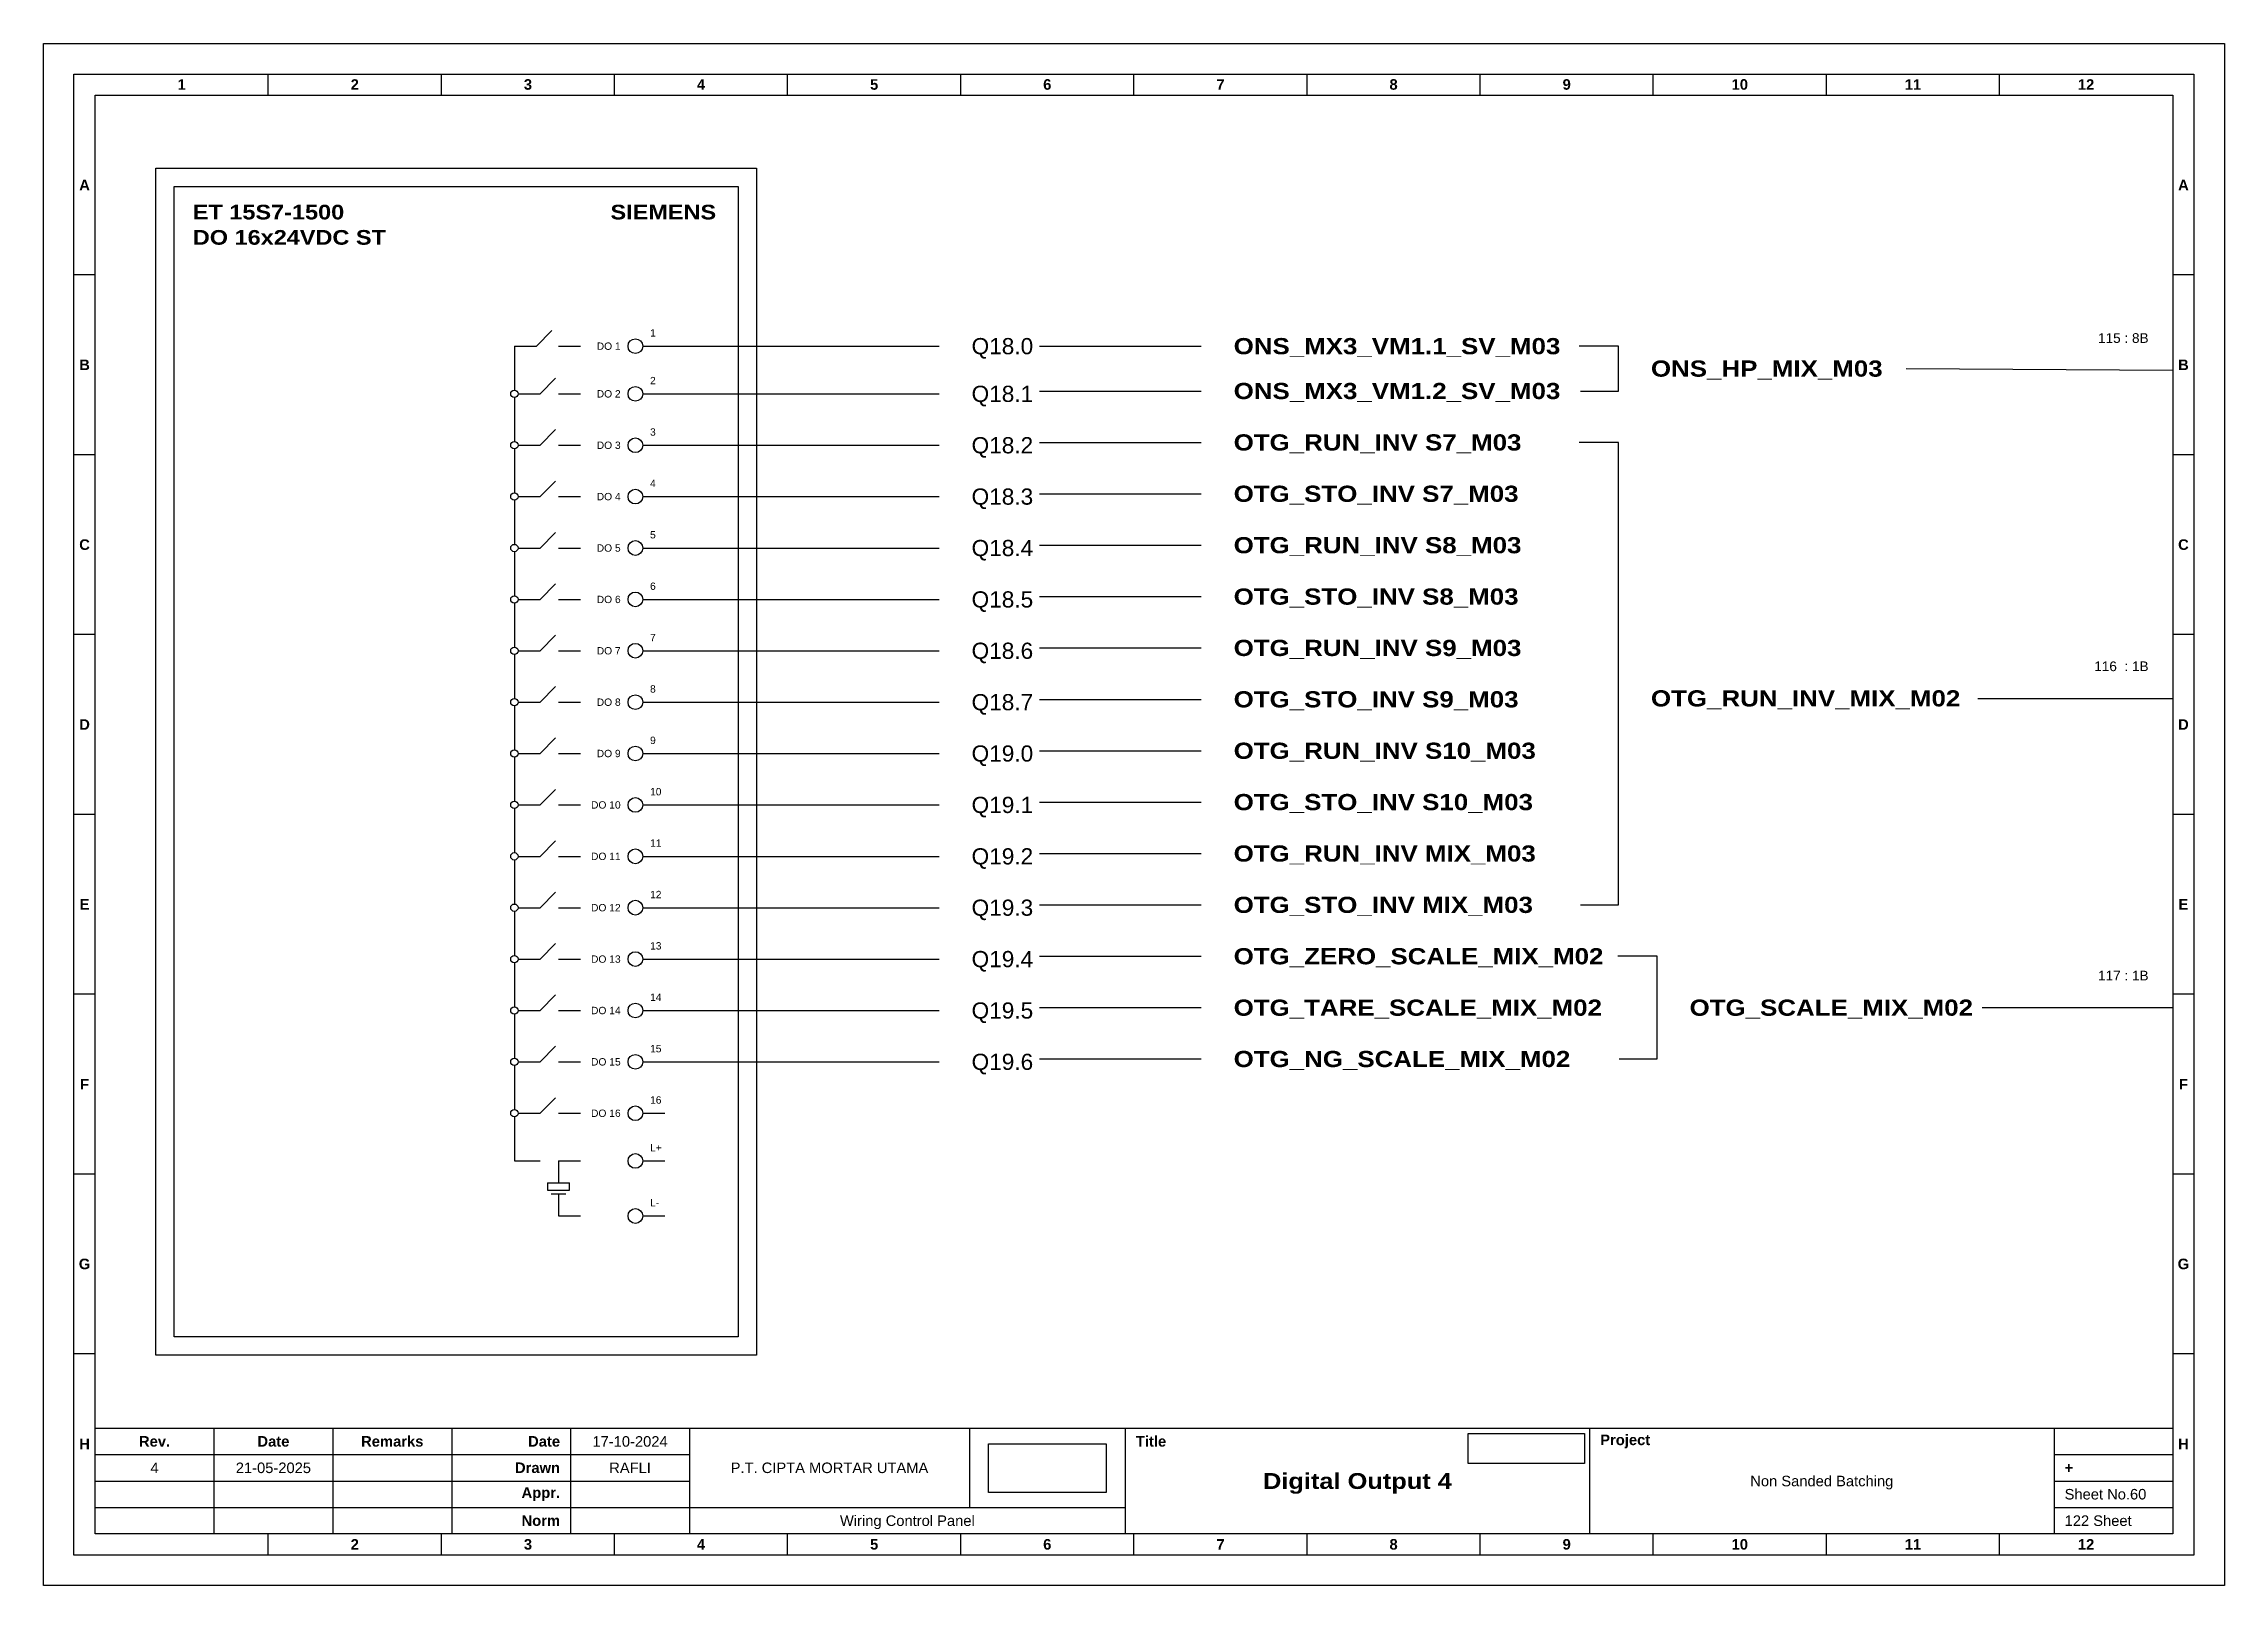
# Model space of a CAD drawing. Header units: centimetres. Extents: x 960 to 2473, y 652 to 2370.
# Drawn here: x 960.8 to 1230.1, y 652.5 to 842.9 of the extents above; entities that cross this region are included whole.
import ezdxf
from ezdxf.enums import TextEntityAlignment as Align

# ---------------------------------------------------------------- set-up
doc = ezdxf.new("R2010")
doc.units = ezdxf.units.CM
doc.header["$MEASUREMENT"] = 0
doc.styles.add('Bold', font='ariblk.ttf', dxfattribs={"height": 25.4})
doc.styles.get("Standard").update_dxf_attribs({"font": 'arial.ttf'})
picture_1 = doc.add_image_def('image1.png', size_in_pixel=(2048, 847))
picture_2 = doc.add_image_def('image2.png', size_in_pixel=(2092, 542))

msp = doc.modelspace()

# ---------------------------------------------------------------- texts
at = {"ltscale": 500, "style": 'Bold'}
for s, p in [('ET 15S7-1500', (979.19, 822.99)), ('DO 16x24VDC ST', (979.19, 819.87))]:
    msp.add_text(s, height=1.8132, dxfattribs=at).set_placement(p, align=Align.TOP_LEFT)
msp.add_text('SIEMENS', height=1.813, dxfattribs=at).set_placement((1043.82, 822.99), align=Align.TOP_RIGHT)
at = {"ltscale": 500}
for s, p in [('DO 1', (1032.03, 805.53)), ('DO 2', (1032.03, 799.64)), ('DO 3', (1032.03, 793.29)), ('DO 4', (1032.03, 786.95)), ('DO 5', (1032.03, 780.6)), ('DO 6', (1032.03, 774.25)), ('DO 7', (1032.03, 767.91)), ('DO 8', (1032.03, 761.56)), ('DO 9', (1032.03, 755.22)), ('DO 10', (1032.03, 748.87)), ('DO 11', (1032.03, 742.52)), ('DO 12', (1032.03, 736.18)), ('DO 13', (1032.03, 729.83)), ('DO 14', (1032.03, 723.48)), ('DO 15', (1032.03, 717.14)), ('DO 16', (1032.03, 710.79))]:
    msp.add_text(s, height=0.907, dxfattribs=at).set_placement(p, align=Align.MIDDLE_RIGHT)
for s, p in [('1', (1035.66, 806.44)), ('2', (1035.66, 800.55)), ('3', (1035.66, 794.2)), ('4', (1035.66, 787.85)), ('5', (1035.66, 781.51)), ('6', (1035.66, 775.16)), ('7', (1035.66, 768.81)), ('8', (1035.66, 762.47)), ('9', (1035.66, 756.12)), ('10', (1035.66, 749.78)), ('11', (1035.66, 743.43)), ('12', (1035.66, 737.08)), ('13', (1035.66, 730.74)), ('14', (1035.66, 724.39)), ('15', (1035.66, 718.04)), ('16', (1035.66, 711.7)), ('L+', (1035.66, 705.81)), ('L-', (1035.66, 699.01))]:
    msp.add_text(s, height=0.907, dxfattribs=at).set_placement(p, align=Align.BOTTOM_LEFT)
for s, p in [('Q18.0', (1075.37, 805.53)), ('Q18.1', (1075.37, 799.64)), ('Q18.2', (1075.37, 793.29)), ('Q18.3', (1075.37, 786.95)), ('Q18.4', (1075.37, 780.6)), ('Q18.5', (1075.37, 774.25)), ('Q18.6', (1075.37, 767.91)), ('Q18.7', (1075.37, 761.56)), ('Q19.0', (1075.37, 755.22)), ('Q19.1', (1075.37, 748.87)), ('Q19.2', (1075.37, 742.52)), ('Q19.3', (1075.37, 736.18)), ('Q19.4', (1075.37, 729.83)), ('Q19.5', (1075.37, 723.48)), ('Q19.6', (1075.37, 717.14))]:
    msp.add_text(s, height=2, dxfattribs=at).set_placement(p, align=Align.MIDDLE_LEFT)
at = {"ltscale": 500, "style": 'Bold'}
for s, p in [('ONS_MX3_VM1.1_SV_M03', (1107.74, 805.53)), ('ONS_HP_MIX_M03', (1159.28, 802.76)), ('ONS_MX3_VM1.2_SV_M03', (1107.74, 799.99)), ('OTG_RUN_INV S7_M03', (1107.74, 793.64)), ('OTG_STO_INV S7_M03', (1107.74, 787.3)), ('OTG_RUN_INV S8_M03', (1107.74, 780.95)), ('OTG_STO_INV S8_M03', (1107.74, 774.6)), ('OTG_RUN_INV S9_M03', (1107.74, 768.26)), ('OTG_STO_INV S9_M03', (1107.74, 761.91)), ('OTG_RUN_INV_MIX_M02', (1159.28, 762.03)), ('OTG_RUN_INV S10_M03', (1107.74, 755.56)), ('OTG_STO_INV S10_M03', (1107.74, 749.22)), ('OTG_RUN_INV MIX_M03', (1107.74, 742.87)), ('OTG_STO_INV MIX_M03', (1107.74, 736.53)), ('OTG_ZERO_SCALE_MIX_M02', (1107.74, 730.18)), ('OTG_TARE_SCALE_MIX_M02', (1107.74, 723.83)), ('OTG_SCALE_MIX_M02', (1164.05, 723.83)), ('OTG_NG_SCALE_MIX_M02', (1107.74, 717.49))]:
    msp.add_text(s, height=2, dxfattribs=at).set_placement(p, align=Align.MIDDLE_LEFT)
at = {"ltscale": 500}
for s, p in [('115 : 8B', (1220.74, 805.57)), ('116  : 1B', (1220.74, 765.03)), ('117 : 1B', (1220.74, 726.83))]:
    msp.add_text(s, height=1.2, dxfattribs=at).set_placement(p, align=Align.BOTTOM_RIGHT)

# ---------------------------------------------------------------- blocks, each defined once
blk = doc.blocks.new('KOP MU PROJECT')
at = {"color": 6, "ltscale": 50}
for p, q in [((27.74, 184.05), (27.74, 186.66)), ((49.13, 184.05), (49.13, 186.66)), ((70.51, 184.05), (70.51, 186.66)), ((91.89, 184.05), (91.89, 186.66)), ((113.27, 184.05), (113.27, 186.66)), ((134.66, 184.05), (134.66, 186.66)), ((156.04, 184.05), (156.04, 186.66)), ((177.42, 184.05), (177.42, 186.66)), ((198.8, 184.05), (198.8, 186.66)), ((220.19, 184.05), (220.19, 186.66)), ((241.57, 184.05), (241.57, 186.66)), ((6.36, 161.84), (3.75, 161.84)), ((265.59, 161.84), (262.98, 161.84)), ((6.36, 139.63), (3.75, 139.63)), ((265.59, 139.63), (262.98, 139.63)), ((6.36, 117.42), (3.75, 117.42)), ((265.59, 117.42), (262.98, 117.42)), ((6.36, 95.22), (3.75, 95.22)), ((265.59, 95.22), (262.98, 95.22)), ((6.36, 73.01), (3.75, 73.01)), ((265.59, 73.01), (262.98, 73.01)), ((6.36, 50.8), (3.75, 50.8)), ((265.59, 50.8), (262.98, 50.8)), ((6.36, 28.59), (3.75, 28.59)), ((265.59, 28.59), (262.98, 28.59)), ((27.74, 3.75), (27.74, 6.36)), ((49.13, 3.75), (49.13, 6.36)), ((70.51, 3.75), (70.51, 6.36)), ((91.89, 3.75), (91.89, 6.36)), ((113.27, 3.75), (113.27, 6.36)), ((134.66, 3.75), (134.66, 6.36)), ((156.04, 3.75), (156.04, 6.36)), ((177.42, 3.75), (177.42, 6.36)), ((198.8, 3.75), (198.8, 6.36)), ((220.19, 3.75), (220.19, 6.36)), ((241.57, 3.75), (241.57, 6.36))]:
    blk.add_line(p, q, dxfattribs=at)
at = {"ltscale": 50}
for p, q in [((6.36, 19.41), (262.98, 19.41)), ((21.04, 19.41), (21.04, 6.36)), ((35.72, 19.41), (35.72, 6.36)), ((50.41, 19.41), (50.41, 6.36)), ((65.09, 19.41), (65.09, 6.36)), ((79.77, 19.41), (79.77, 6.36)), ((114.35, 19.41), (114.35, 9.62)), ((133.6, 19.41), (133.6, 6.36)), ((190.95, 19.41), (190.95, 6.36)), ((248.3, 19.41), (248.3, 6.36)), ((6.36, 16.15), (79.77, 16.15)), ((248.3, 16.15), (262.98, 16.15)), ((6.36, 12.89), (79.77, 12.89)), ((248.3, 12.89), (262.98, 12.89)), ((6.36, 9.62), (133.6, 9.62)), ((248.3, 9.62), (262.98, 9.62))]:
    blk.add_line(p, q, dxfattribs=at)
at = {"color": 1, "ltscale": 50}
blk.add_lwpolyline([(269.34, 0), (0, 0), (0, 190.41), (269.34, 190.41)], close=True, dxfattribs=at)
at = {"color": 6, "ltscale": 50}
for points in [[(265.59, 3.75), (3.75, 3.75), (3.75, 186.66), (265.59, 186.66)], [(262.98, 6.36), (6.36, 6.36), (6.36, 184.05), (262.98, 184.05)]]:
    blk.add_lwpolyline(points, close=True, dxfattribs=at)
at = {"ltscale": 50, "char_height": 1.305, "attachment_point": 4}
for s, width, heights, insert in [('\\pxqc;{\\fArial|b1|i0|c0|p34;1}', 21.3825, [2.51], (6.36, 185.36)), ('\\pxqc;{\\fArial|b1|i0|c0|p34;2}', 21.3825, [2.51], (27.74, 185.36)), ('\\pxqc;{\\fArial|b1|i0|c0|p34;3}', 21.3825, [2.51], (49.13, 185.36)), ('\\pxqc;{\\fArial|b1|i0|c0|p34;4}', 21.3825, [2.51], (70.51, 185.36)), ('\\pxqc;{\\fArial|b1|i0|c0|p34;5}', 21.3825, [2.51], (91.89, 185.36)), ('\\pxqc;{\\fArial|b1|i0|c0|p34;6}', 21.3825, [2.51], (113.27, 185.36)), ('\\pxqc;{\\fArial|b1|i0|c0|p34;7}', 21.3825, [2.51], (134.66, 185.36)), ('\\pxqc;{\\fArial|b1|i0|c0|p34;8}', 21.3825, [2.51], (156.04, 185.36)), ('\\pxqc;{\\fArial|b1|i0|c0|p34;9}', 21.3825, [2.51], (177.42, 185.36)), ('\\pxqc;{\\fArial|b1|i0|c0|p34;10}', 21.3825, [2.51], (198.8, 185.36)), ('\\pxqc;{\\fArial|b1|i0|c0|p34;11}', 21.3825, [2.51], (220.19, 185.36)), ('\\pxqc;{\\fArial|b1|i0|c0|p34;12}', 21.3825, [2.51], (241.57, 185.36)), ('\\pxqc;{\\fArial|b1|i0|c0|p34;A}', 2.61, [2.51], (3.75, 172.95)), ('\\pxqc;{\\fArial|b1|i0|c0|p34;A}', 2.61, [2.51], (262.98, 172.95)), ('\\pxqc;{\\fArial|b1|i0|c0|p34;B}', 2.61, [2.51], (3.75, 150.74)), ('\\pxqc;{\\fArial|b1|i0|c0|p34;B}', 2.61, [2.51], (262.98, 150.74)), ('\\pxqc;{\\fArial|b1|i0|c0|p34;C}', 2.61, [2.51], (3.75, 128.53)), ('\\pxqc;{\\fArial|b1|i0|c0|p34;C}', 2.61, [2.51], (262.98, 128.53)), ('\\pxqc;{\\fArial|b1|i0|c0|p34;D}', 2.61, [2.51], (3.75, 106.32)), ('\\pxqc;{\\fArial|b1|i0|c0|p34;D}', 2.61, [2.51], (262.98, 106.32)), ('\\pxqc;{\\fArial|b1|i0|c0|p34;E}', 2.61, [2.51], (3.75, 84.11)), ('\\pxqc;{\\fArial|b1|i0|c0|p34;E}', 2.61, [2.51], (262.98, 84.11)), ('\\pxqc;{\\fArial|b1|i0|c0|p34;F}', 2.61, [2.51], (3.75, 61.9)), ('\\pxqc;{\\fArial|b1|i0|c0|p34;F}', 2.61, [2.51], (262.98, 61.9)), ('\\pxqc;{\\fArial|b1|i0|c0|p34;G}', 2.61, [2.51], (3.75, 39.69)), ('\\pxqc;{\\fArial|b1|i0|c0|p34;G}', 2.61, [2.51], (262.98, 39.69)), ('\\pxqc;{\\fArial|b1|i0|c0|p34;H}', 2.61, [2.51], (3.75, 17.47)), ('\\pxqc;{\\fArial|b1|i0|c0|p34;Rev.}', 14.6811, [2.88], (6.36, 17.78)), ('\\pxqc;{\\fArial|b1|i0|c0|p34;Date}', 14.6811, [2.88], (21.04, 17.78)), ('\\pxqc;{\\fArial|b1|i0|c0|p34;Remarks}', 14.6811, [2.88], (35.72, 17.78)), ('\\pxqr;{\\fArial|b1|i0|c0|p34;Date}', 13.3761, [2.88], (50.41, 17.78)), ('\\pxql;{\\fArial|b1|i0|c0|p34;Title}', 50.2419, [2.88], (134.9, 17.78)), ('\\pxql;{\\fArial|b1|i0|c0|p34;Project}', 50.2419, [2.88], (192.25, 17.78)), ('\\pxqc;{\\fArial|b1|i0|c0|p34;H}', 2.61, [2.51], (262.98, 17.47)), ('\\pxqr;{\\fArial|b1|i0|c0|p34;Drawn}', 13.3761, [2.88], (50.41, 14.52)), ('\\pxql;{\\fArial|b1|i0|c0|p34;+}', 14.6811, [2.88], (249.61, 14.52)), ('\\pxqr;{\\fArial|b1|i0|c0|p34;Appr.}', 13.3761, [2.88], (50.41, 11.26)), ('\\pxqr;{\\fArial|b1|i0|c0|p34;Norm}', 13.3761, [2.88], (50.41, 7.99)), ('\\pxqc;{\\fArial|b1|i0|c0|p34;2}', 21.3825, [2.51], (27.74, 5.06)), ('\\pxqc;{\\fArial|b1|i0|c0|p34;3}', 21.3825, [2.51], (49.13, 5.06)), ('\\pxqc;{\\fArial|b1|i0|c0|p34;4}', 21.3825, [2.51], (70.51, 5.06)), ('\\pxqc;{\\fArial|b1|i0|c0|p34;5}', 21.3825, [2.51], (91.89, 5.06)), ('\\pxqc;{\\fArial|b1|i0|c0|p34;6}', 21.3825, [2.51], (113.27, 5.06)), ('\\pxqc;{\\fArial|b1|i0|c0|p34;7}', 21.3825, [2.51], (134.66, 5.06)), ('\\pxqc;{\\fArial|b1|i0|c0|p34;8}', 21.3825, [2.51], (156.04, 5.06)), ('\\pxqc;{\\fArial|b1|i0|c0|p34;9}', 21.3825, [2.51], (177.42, 5.06)), ('\\pxqc;{\\fArial|b1|i0|c0|p34;10}', 21.3825, [2.51], (198.8, 5.06)), ('\\pxqc;{\\fArial|b1|i0|c0|p34;11}', 21.3825, [2.51], (220.19, 5.06)), ('\\pxqc;{\\fArial|b1|i0|c0|p34;12}', 21.3825, [2.51], (241.57, 5.06))]:
    blk.add_mtext_dynamic_manual_height_columns(s, width=width, gutter_width=0.0326, heights=heights, dxfattribs=dict(at, insert=insert))
at = {"ltscale": 50}
for tag, p in [('DATECREATED', (72.43, 17.78)), ('REV', (13.7, 14.52)), ('REVDATE', (28.38, 14.52)), ('REMARKS', (43.06, 14.52)), ('DRAWN', (72.43, 14.52)), ('COMPANY', (97.06, 14.52)), ('PROJECT', (219.62, 12.89)), ('APPR', (72.43, 11.26)), ('NORM', (72.43, 7.99)), ('DRAWINGCATEGORY', (106.68, 7.99)), ('DESCRIPTION', (162.27, 10.03))]:
    blk.add_attdef(tag, text='', height=1.3, dxfattribs=at).set_placement(p, align=Align.MIDDLE_CENTER)
at = {"ltscale": 50, "style": 'Bold'}
blk.add_attdef('TITLE', text='', height=1.96, dxfattribs=at).set_placement((162.27, 12.89), align=Align.MIDDLE_CENTER)
at = {"ltscale": 50}
for tag, p in [('SHEETNUMBER', (249.61, 11.26)), ('TOTALSHEET', (249.61, 7.99))]:
    blk.add_attdef(tag, text='', height=1.3, dxfattribs=at).set_placement(p, align=Align.MIDDLE_LEFT)
image = blk.add_image(picture_1, insert=(116.72, 11.48), size_in_units=(14.5, 6), dxfattribs=at)
image.dxf.flags = 15
image = blk.add_image(picture_2, insert=(175.94, 15.04), size_in_units=(14.36, 3.72), dxfattribs=at)
image.dxf.flags = 15

# ---------------------------------------------------------------- linework, layer by layer
at = {"ltscale": 50}
for p, q in [((1018.9, 805.53), (1021.62, 805.53)), ((1018.9, 805.53), (1018.9, 800.09)), ((1021.62, 805.53), (1023.54, 807.46)), ((1024.34, 805.53), (1027.06, 805.53)), ((1022.07, 799.64), (1024, 801.56)), ((1018.9, 799.19), (1018.9, 793.75)), ((1019.35, 799.64), (1022.07, 799.64)), ((1024.34, 799.64), (1027.06, 799.64)), ((1022.07, 793.29), (1024, 795.22)), ((1018.9, 792.84), (1018.9, 787.4)), ((1019.35, 793.29), (1022.07, 793.29)), ((1024.34, 793.29), (1027.06, 793.29)), ((1018.9, 786.49), (1018.9, 781.05)), ((1019.35, 786.95), (1022.07, 786.95)), ((1022.07, 786.95), (1024, 788.87)), ((1024.34, 786.95), (1027.06, 786.95)), ((1022.07, 780.6), (1024, 782.52)), ((1018.9, 780.15), (1018.9, 774.71)), ((1019.35, 780.6), (1022.07, 780.6)), ((1024.34, 780.6), (1027.06, 780.6)), ((1022.07, 774.25), (1024, 776.18)), ((1018.9, 773.8), (1018.9, 768.36)), ((1019.35, 774.25), (1022.07, 774.25)), ((1024.34, 774.25), (1027.06, 774.25)), ((1019.35, 767.91), (1022.07, 767.91)), ((1022.07, 767.91), (1024, 769.83)), ((1024.34, 767.91), (1027.06, 767.91)), ((1018.9, 767.46), (1018.9, 762.02)), ((1022.07, 761.56), (1024, 763.49)), ((1018.9, 761.11), (1018.9, 755.67)), ((1019.35, 761.56), (1022.07, 761.56)), ((1024.34, 761.56), (1027.06, 761.56)), ((1022.07, 755.22), (1024, 757.14)), ((1018.9, 754.76), (1018.9, 749.32)), ((1019.35, 755.22), (1022.07, 755.22)), ((1024.34, 755.22), (1027.06, 755.22)), ((1019.35, 748.87), (1022.07, 748.87)), ((1022.07, 748.87), (1024, 750.79)), ((1024.34, 748.87), (1027.06, 748.87)), ((1018.9, 748.42), (1018.9, 742.98)), ((1022.07, 742.52), (1024, 744.45)), ((1018.9, 742.07), (1018.9, 736.63)), ((1019.35, 742.52), (1022.07, 742.52)), ((1024.34, 742.52), (1027.06, 742.52)), ((1022.07, 736.18), (1024, 738.1)), ((1018.9, 735.72), (1018.9, 730.28)), ((1019.35, 736.18), (1022.07, 736.18)), ((1024.34, 736.18), (1027.06, 736.18)), ((1022.07, 729.83), (1024, 731.75)), ((1018.9, 729.38), (1018.9, 723.94)), ((1019.35, 729.83), (1022.07, 729.83)), ((1024.34, 729.83), (1027.06, 729.83)), ((1022.07, 723.48), (1024, 725.41)), ((1018.9, 723.03), (1018.9, 717.59)), ((1019.35, 723.48), (1022.07, 723.48)), ((1024.34, 723.48), (1027.06, 723.48)), ((1018.9, 716.68), (1018.9, 711.24)), ((1019.35, 717.14), (1022.07, 717.14)), ((1022.07, 717.14), (1024, 719.06)), ((1024.34, 717.14), (1027.06, 717.14)), ((1022.07, 710.79), (1024, 712.71)), ((1018.9, 710.34), (1018.9, 704.9)), ((1019.35, 710.79), (1022.07, 710.79)), ((1024.34, 710.79), (1027.06, 710.79)), ((1018.9, 704.9), (1022.07, 704.9)), ((1024.34, 704.9), (1027.06, 704.9)), ((1024.34, 704.9), (1024.34, 702.18)), ((1022.98, 702.18), (1025.7, 702.18)), ((1022.98, 702.18), (1022.98, 701.28)), ((1022.98, 701.28), (1025.7, 701.28)), ((1023.43, 700.82), (1025.25, 700.82)), ((1024.34, 700.82), (1024.34, 698.1)), ((1025.7, 701.28), (1025.7, 702.18)), ((1024.34, 698.1), (1027.06, 698.1))]:
    msp.add_line(p, q, dxfattribs=at)
at = {"color": 6, "ltscale": 50}
for p, q in [((1034.75, 805.53), (1037.47, 805.53)), ((1034.75, 799.64), (1037.47, 799.64)), ((1034.75, 793.29), (1037.47, 793.29)), ((1034.75, 786.95), (1037.47, 786.95)), ((1034.75, 780.6), (1037.47, 780.6)), ((1034.75, 774.25), (1037.47, 774.25)), ((1034.75, 767.91), (1037.47, 767.91)), ((1034.75, 761.56), (1037.47, 761.56)), ((1034.75, 755.22), (1037.47, 755.22)), ((1034.75, 748.87), (1037.47, 748.87)), ((1034.75, 742.52), (1037.47, 742.52)), ((1034.75, 736.18), (1037.47, 736.18)), ((1034.75, 729.83), (1037.47, 729.83)), ((1034.75, 723.48), (1037.47, 723.48)), ((1034.75, 717.14), (1037.47, 717.14)), ((1034.75, 710.79), (1037.47, 710.79)), ((1034.75, 704.9), (1037.47, 704.9)), ((1034.75, 698.1), (1037.47, 698.1))]:
    msp.add_line(p, q, dxfattribs=at)
at = {"color": 146, "ltscale": 50, "true_color": 0x105689}
for p, q in [((1037.47, 805.53), (1071.37, 805.53)), ((1083.74, 805.53), (1103.74, 805.53)), ((1155.28, 805.53), (1150.4, 805.53)), ((1155.28, 799.99), (1155.28, 805.53)), ((1190.82, 802.76), (1223.74, 802.57)), ((1083.74, 799.99), (1103.74, 799.99)), ((1150.57, 799.99), (1155.28, 799.99)), ((1037.47, 799.64), (1071.37, 799.64)), ((1037.47, 793.29), (1071.37, 793.29)), ((1083.74, 793.64), (1103.74, 793.64)), ((1155.28, 793.64), (1150.4, 793.64)), ((1155.28, 736.53), (1155.28, 793.64)), ((1037.47, 786.95), (1071.37, 786.95)), ((1083.74, 787.3), (1103.74, 787.3)), ((1037.47, 780.6), (1071.37, 780.6)), ((1083.74, 780.95), (1103.74, 780.95)), ((1037.47, 774.25), (1071.37, 774.25)), ((1083.74, 774.6), (1103.74, 774.6)), ((1037.47, 767.91), (1071.37, 767.91)), ((1083.74, 768.26), (1103.74, 768.26)), ((1037.47, 761.56), (1071.37, 761.56)), ((1083.74, 761.91), (1103.74, 761.91)), ((1199.65, 762.03), (1223.74, 762.03)), ((1037.47, 755.22), (1071.37, 755.22)), ((1083.74, 755.56), (1103.74, 755.56)), ((1037.47, 748.87), (1071.37, 748.87)), ((1083.74, 749.22), (1103.74, 749.22)), ((1037.47, 742.52), (1071.37, 742.52)), ((1083.74, 742.87), (1103.74, 742.87)), ((1037.47, 736.18), (1071.37, 736.18)), ((1083.74, 736.53), (1103.74, 736.53)), ((1150.57, 736.53), (1155.28, 736.53)), ((1083.74, 730.18), (1103.74, 730.18)), ((1160.05, 730.18), (1155.18, 730.18)), ((1160.05, 717.49), (1160.05, 730.18)), ((1037.47, 729.83), (1071.37, 729.83)), ((1037.47, 723.48), (1071.37, 723.48)), ((1083.74, 723.83), (1103.74, 723.83)), ((1200.2, 723.83), (1223.74, 723.83)), ((1037.47, 717.14), (1071.37, 717.14)), ((1083.74, 717.49), (1103.74, 717.49)), ((1155.35, 717.49), (1160.05, 717.49))]:
    msp.add_line(p, q, dxfattribs=at)
at = {"ltscale": 50}
msp.add_lwpolyline([(974.62, 827.53), (1048.81, 827.53), (1048.81, 680.9), (974.62, 680.9)], close=True, dxfattribs=at)
at = {"color": 6, "ltscale": 50}
msp.add_lwpolyline([(976.89, 825.26), (1046.54, 825.26), (1046.54, 683.16), (976.89, 683.16)], close=True, dxfattribs=at)
at = {"color": 6, "ltscale": 500}
for centre in [(1033.85, 805.53), (1033.85, 799.64), (1033.85, 793.29), (1033.85, 786.95), (1033.85, 780.6), (1033.85, 774.25), (1033.85, 767.91), (1033.85, 761.56), (1033.85, 755.22), (1033.85, 748.87), (1033.85, 742.52), (1033.85, 736.18), (1033.85, 729.83), (1033.85, 723.48), (1033.85, 717.14), (1033.85, 710.79), (1033.85, 704.9), (1033.85, 698.1)]:
    msp.add_circle(centre, 0.907, dxfattribs=at)
at = {"ltscale": 500}
for centre in [(1018.9, 799.64), (1018.9, 793.29), (1018.9, 786.95), (1018.9, 780.6), (1018.9, 774.25), (1018.9, 767.91), (1018.9, 761.56), (1018.9, 755.22), (1018.9, 748.87), (1018.9, 742.52), (1018.9, 736.18), (1018.9, 729.83), (1018.9, 723.48), (1018.9, 717.14), (1018.9, 710.79)]:
    msp.add_circle(centre, 0.453, dxfattribs=at)

# ---------------------------------------------------------------- block references
msp.add_blockref('KOP MU PROJECT', (960.76, 652.48)).add_auto_attribs({'TITLE': 'Digital Output 4', 'PROJECT': 'Non Sanded Batching', 'COMPANY': 'P.T. CIPTA MORTAR UTAMA', 'DRAWINGCATEGORY': 'Wiring Control Panel', 'DRAWN': 'RAFLI', 'DATECREATED': '17-10-2024', 'REVDATE': '21-05-2025', 'REV': '4', 'SHEETNUMBER': 'Sheet No.60', 'TOTALSHEET': '122 Sheet'})

msp.set_redraw_order([(e.dxf.handle, doc.entitydb.next_handle()) for e in msp.query("TEXT MTEXT ATTDEF DIMENSION ARC_DIMENSION")])  # texts and dimensions are drawn at this point

doc.saveas('drawing.dxf')
